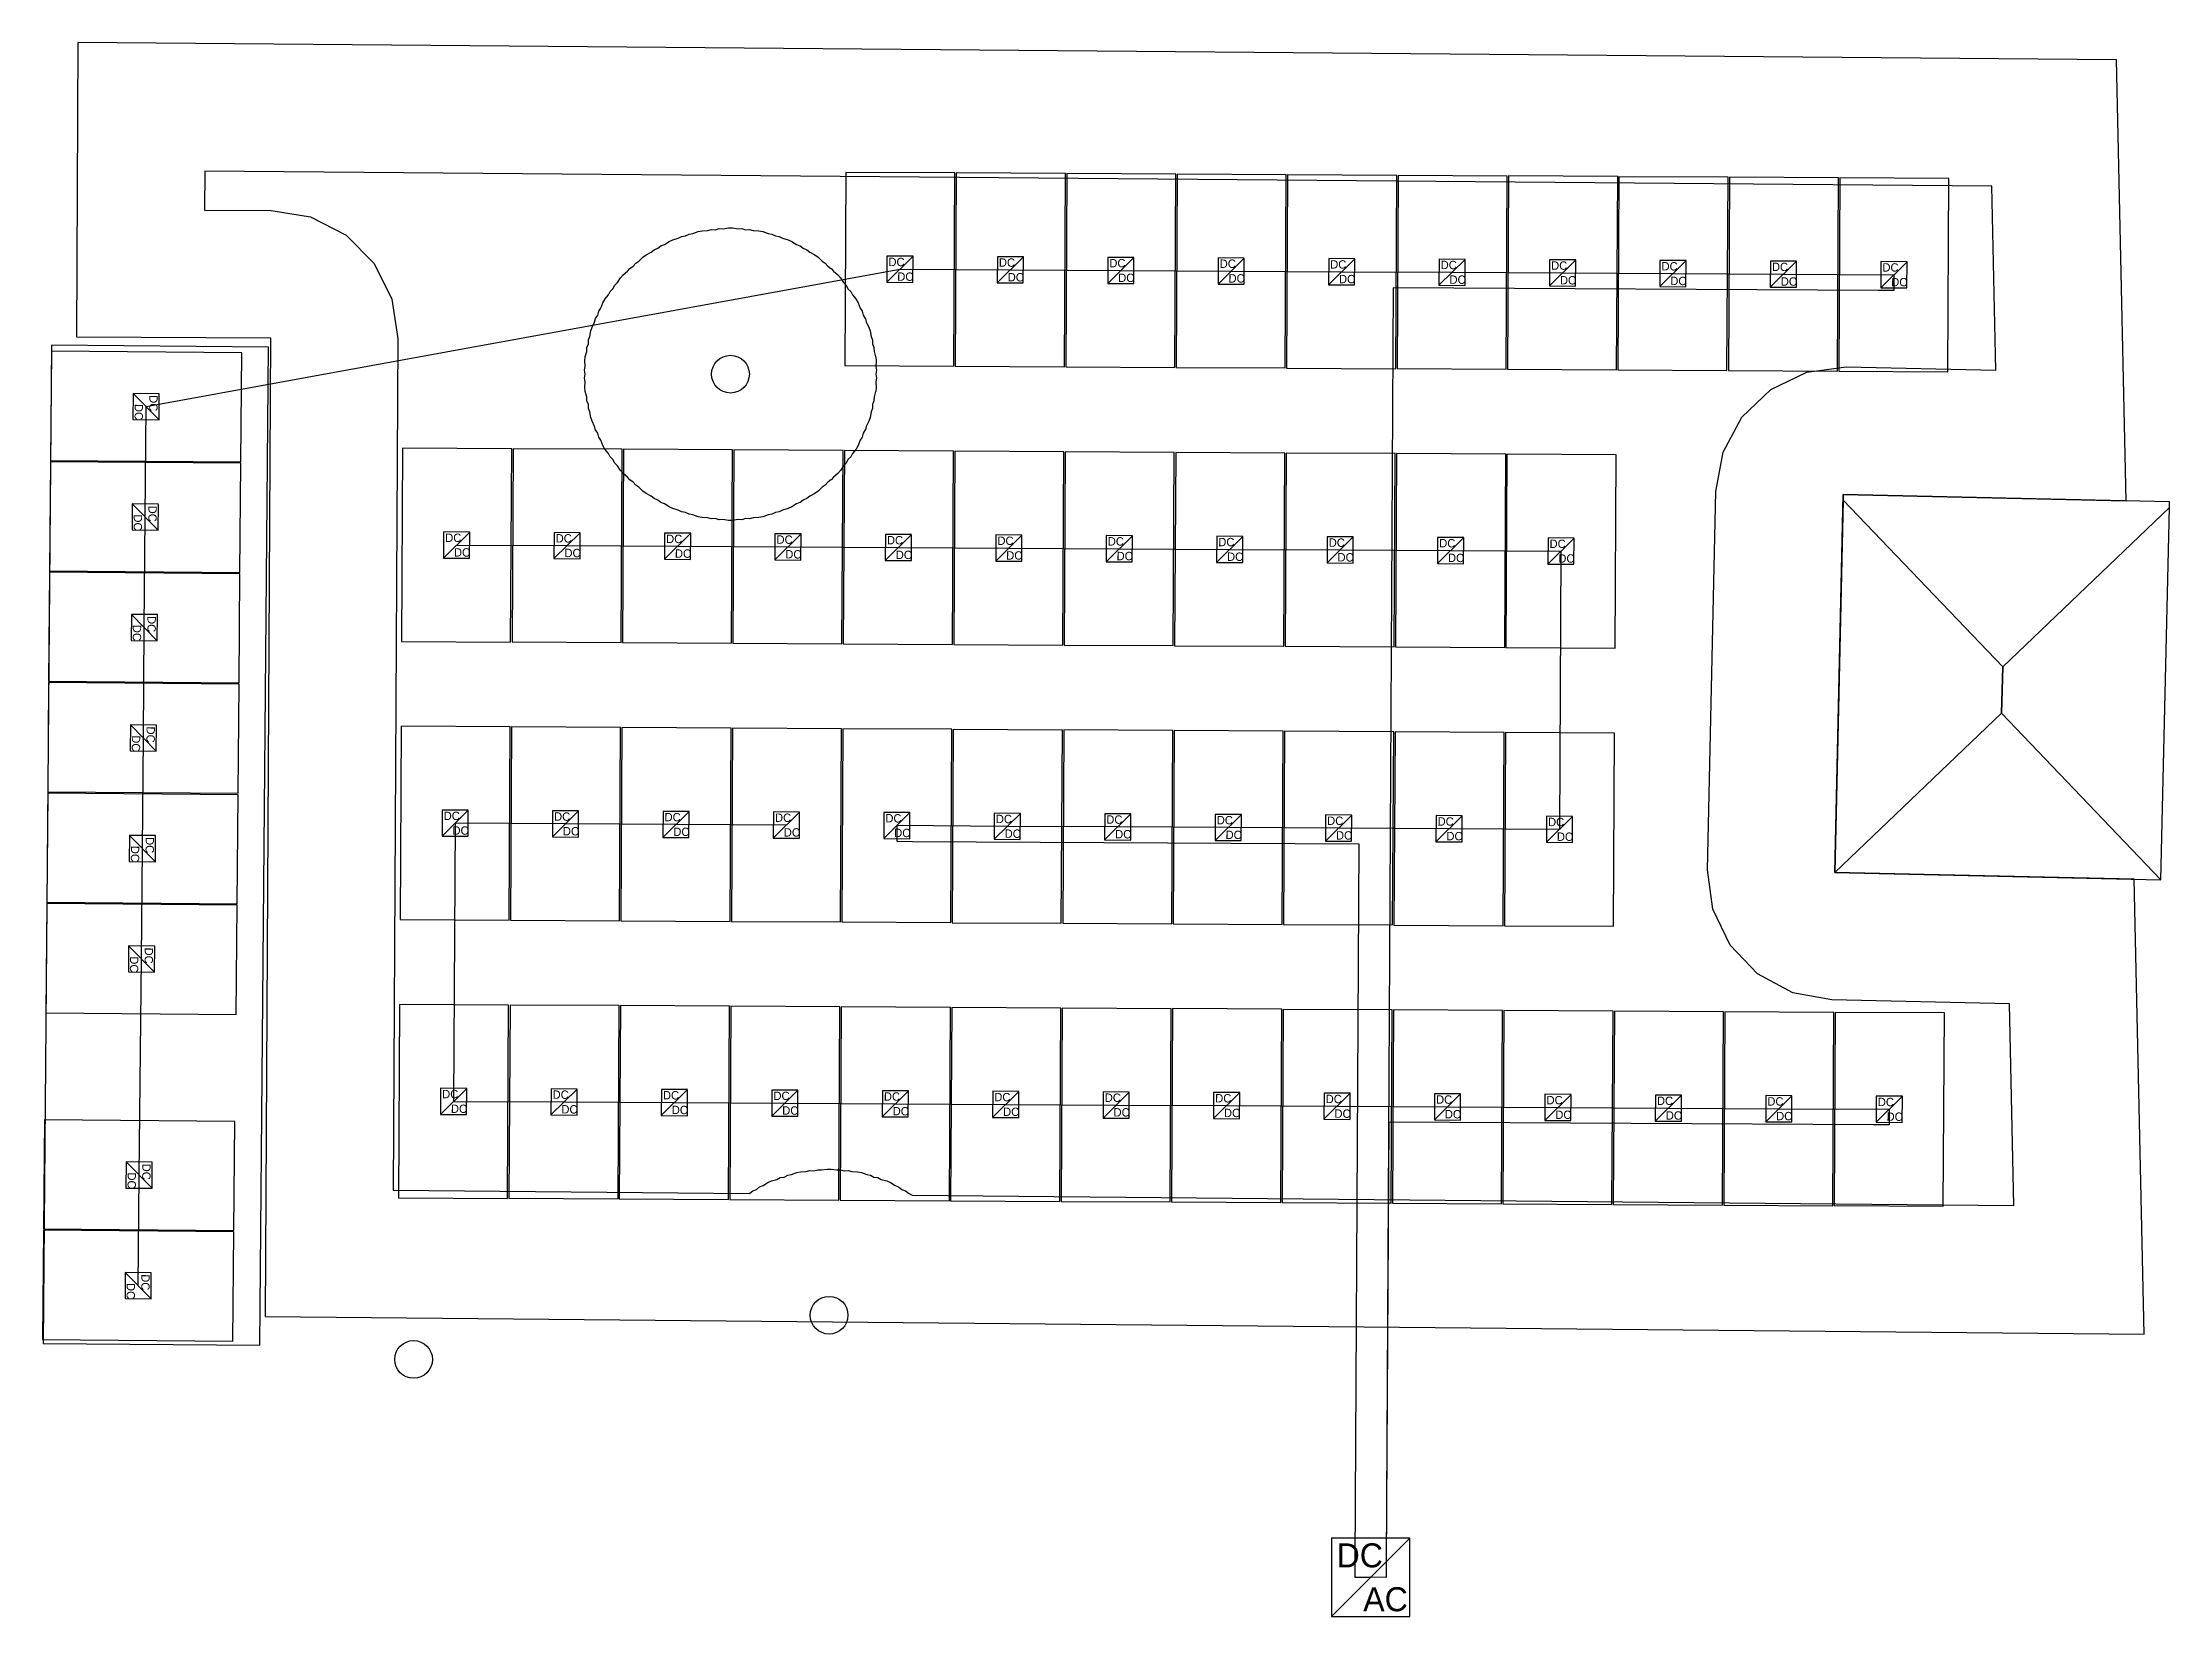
# Model space of a CAD drawing. Header units: feet. Extents: x -13.4 to 53.4, y -30.6 to 18.8.
import ezdxf

# ---------------------------------------------------------------- set-up
doc = ezdxf.new("R2010")
doc.units = ezdxf.units.FT
for name, color, linetype in [('Buildings', 7, 'CONTINUOUS'), ('Connections', 7, 'CONTINUOUS'), ('Inverters', 7, 'CONTINUOUS'), ('Modules', 7, 'CONTINUOUS'), ('Obstructions', 7, 'CONTINUOUS'), ('Setbacks', 7, 'CONTINUOUS'), ('Strings', 7, 'CONTINUOUS')]:
    doc.layers.add(name, color=color, linetype=linetype)

msp = doc.modelspace()

# ---------------------------------------------------------------- texts
at = {"layer": 'Inverters'}
for s, p in [('DC', (27.277, -29.1)), ('AC', (28.114, -30.478))]:
    msp.add_text(s, height=0.7546, dxfattribs=at).set_placement(p)
at = {"layer": 'Modules'}
for rotation, p in [(-0.317, (13.195, 11.777)), (-0.317, (13.472, 11.316)), (-0.317, (16.666, 11.758)), (-0.317, (16.943, 11.297)), (-0.317, (20.137, 11.74)), (-0.317, (20.414, 11.279)), (-0.317, (23.605, 11.722)), (-0.317, (23.882, 11.261)), (-0.317, (27.076, 11.7)), (-0.317, (27.353, 11.239)), (-0.317, (30.547, 11.682)), (-0.317, (30.824, 11.221)), (-0.317, (34.018, 11.663)), (-0.317, (34.295, 11.202)), (-0.317, (37.486, 11.641)), (-0.317, (37.763, 11.181)), (-0.317, (40.957, 11.623)), (-0.317, (41.234, 11.162)), (-0.317, (44.428, 11.605)), (-0.317, (44.705, 11.144)), (-90.48476, (-10.488, 7.448)), (-90.48476, (-10.027, 7.723)), (-90.48476, (-10.056, 4.253)), (-90.48476, (-10.517, 3.978)), (-0.317, (-0.732, 3.113)), (-0.317, (2.739, 3.095)), (-0.317, (-0.456, 2.653)), (-0.317, (3.015, 2.634)), (-0.317, (6.21, 3.077)), (-0.317, (6.486, 2.616)), (-0.317, (9.678, 3.055)), (-0.317, (9.954, 2.594)), (-0.317, (13.149, 3.037)), (-0.317, (13.425, 2.576)), (-0.317, (16.62, 3.019)), (-0.317, (16.896, 2.558)), (-0.317, (20.088, 3)), (-0.317, (20.364, 2.539)), (-0.317, (23.559, 2.978)), (-0.317, (23.835, 2.518)), (-0.317, (27.03, 2.96)), (-0.317, (27.306, 2.499)), (-0.317, (30.501, 2.942)), (-0.317, (30.777, 2.481)), (-0.317, (33.969, 2.924)), (-0.317, (34.245, 2.463)), (-90.48476, (-10.085, 0.784)), (-90.48476, (-10.546, 0.509)), (-90.48476, (-10.576, -2.961)), (-90.48476, (-10.114, -2.686)), (-0.317, (-0.779, -5.623)), (-0.317, (-0.503, -6.083)), (-0.317, (2.689, -5.645)), (-0.317, (2.965, -6.105)), (-0.317, (6.16, -5.663)), (-0.317, (6.436, -6.124)), (-0.317, (9.631, -5.681)), (-0.317, (9.907, -6.142)), (-0.317, (13.099, -5.699)), (-0.317, (13.376, -6.16)), (-0.317, (16.57, -5.721)), (-0.317, (16.847, -6.182)), (-0.317, (20.041, -5.739)), (-0.317, (20.318, -6.2)), (-0.317, (23.512, -5.758)), (-0.317, (23.789, -6.219)), (-0.317, (26.98, -5.776)), (-0.317, (27.257, -6.237)), (-0.317, (30.451, -5.798)), (-0.317, (30.728, -6.259)), (-0.317, (33.922, -5.816)), (-0.317, (34.199, -6.277)), (-90.48476, (-10.605, -6.434)), (-90.48476, (-10.143, -6.159)), (-90.48476, (-10.634, -9.904)), (-90.48476, (-10.172, -9.629)), (-0.317, (-0.828, -14.362)), (-0.317, (-0.552, -14.823)), (-0.317, (2.643, -14.381)), (-0.317, (2.919, -14.841)), (-0.317, (6.111, -14.399)), (-0.317, (6.387, -14.86)), (-0.317, (9.582, -14.417)), (-0.317, (9.858, -14.878)), (-0.317, (13.053, -14.439)), (-0.317, (13.329, -14.9)), (-0.317, (16.521, -14.457)), (-0.317, (16.797, -14.918)), (-0.317, (19.992, -14.476)), (-0.317, (20.268, -14.936)), (-0.317, (23.463, -14.494)), (-0.317, (23.739, -14.955)), (-0.317, (26.934, -14.516)), (-0.317, (30.402, -14.534)), (-0.317, (33.873, -14.552)), (-0.317, (37.344, -14.574)), (-0.317, (40.812, -14.592)), (-0.317, (44.283, -14.611)), (-0.317, (27.21, -14.977)), (-0.317, (30.678, -14.995)), (-0.317, (34.149, -15.013)), (-0.317, (37.62, -15.035)), (-0.317, (41.088, -15.053)), (-0.317, (44.559, -15.072)), (-90.48476, (-10.248, -16.418)), (-90.48476, (-10.709, -16.693)), (-90.48476, (-10.277, -19.891)), (-90.48476, (-10.738, -20.166))]:
    msp.add_text('DC', height=0.2625, rotation=rotation, dxfattribs=at).set_placement(p)

# ---------------------------------------------------------------- linework, layer by layer
at = {"layer": 'Buildings', "color": 252}
for p, q in [((-12.27, 18.799), (-12.321, 9.557)), ((51.784, 18.255), (-12.27, 18.799)), ((52.085, 4.406), (51.784, 18.255)), ((-12.321, 9.557), (-6.219, 9.523)), ((-6.219, 9.523), (-6.389, -21.219)), ((-13.098, 9.293), (-13.363, -22.068)), ((-6.288, 9.235), (-13.098, 9.293)), ((-6.553, -22.125), (-6.288, 9.235)), ((42.933, -7.274), (43.2, 4.606)), ((43.196, 4.428), (42.933, -7.274)), ((43.2, 4.606), (43.196, 4.428)), ((43.196, 4.428), (48.208, -0.814)), ((48.208, -0.814), (43.196, 4.428)), ((43.2, 4.606), (52.085, 4.406)), ((53.448, 4.376), (43.2, 4.606)), ((48.208, -0.814), (53.444, 4.192)), ((53.444, 4.192), (48.208, -0.814)), ((53.181, -7.498), (53.444, 4.192)), ((53.444, 4.192), (53.448, 4.376)), ((48.175, -2.263), (48.208, -0.814)), ((48.208, -0.814), (48.175, -2.263)), ((48.175, -2.263), (42.933, -7.274)), ((42.933, -7.274), (48.175, -2.263)), ((53.181, -7.498), (48.175, -2.263)), ((48.175, -2.263), (53.181, -7.498)), ((52.344, -7.486), (42.933, -7.274)), ((42.933, -7.274), (53.18, -7.505)), ((52.654, -21.772), (52.344, -7.486)), ((53.18, -7.505), (53.181, -7.498)), ((-6.389, -21.219), (52.654, -21.772)), ((-13.363, -22.068), (-6.553, -22.125))]:
    msp.add_line(p, q, dxfattribs=at)
at = {"layer": 'Connections', "color": 91}
for p, q in [((44.789, 11.504), (44.786, 11.012)), ((29.06, 11.099), (28.838, -28.922)), ((44.294, 11.015), (29.06, 11.099)), ((44.786, 11.012), (44.294, 11.015)), ((13.46, -5.8), (13.457, -6.292)), ((13.457, -6.292), (13.949, -6.295)), ((13.949, -6.295), (27.979, -6.372)), ((27.979, -6.372), (27.854, -28.916)), ((28.915, -15.116), (28.838, -28.922)), ((44.149, -15.201), (28.915, -15.116)), ((44.641, -15.203), (44.149, -15.201)), ((44.643, -14.711), (44.641, -15.203)), ((27.854, -28.916), (27.852, -29.409)), ((28.838, -28.922), (28.836, -29.414)), ((28.838, -28.922), (28.836, -29.414)), ((27.852, -29.409), (28.344, -29.411)), ((28.836, -29.414), (28.344, -29.411)), ((28.836, -29.414), (28.344, -29.411))]:
    msp.add_line(p, q, dxfattribs=at)
at = {"layer": 'Inverters'}
for p, q in [((29.574, -28.181), (27.113, -28.181)), ((27.113, -28.181), (27.113, -30.642)), ((27.113, -30.642), (29.574, -28.181)), ((29.574, -30.642), (29.574, -28.181)), ((27.113, -30.642), (29.574, -30.642))]:
    msp.add_line(p, q, dxfattribs=at)
at = {"layer": 'Modules', "color": 254}
for p, q in [((11.858, 14.721), (11.825, 8.65)), ((15.287, 14.702), (11.858, 14.721)), ((15.253, 8.631), (15.287, 14.702)), ((15.329, 14.703), (15.296, 8.632)), ((18.758, 14.684), (15.329, 14.703)), ((18.724, 8.613), (18.758, 14.684)), ((18.8, 14.685), (18.767, 8.614)), ((22.229, 14.666), (18.8, 14.685)), ((22.195, 8.595), (22.229, 14.666)), ((22.268, 14.666), (22.235, 8.595)), ((25.697, 14.647), (22.268, 14.666)), ((25.663, 8.576), (25.697, 14.647)), ((25.739, 14.644), (25.706, 8.573)), ((29.168, 14.625), (25.739, 14.644)), ((29.134, 8.554), (29.168, 14.625)), ((29.21, 14.626), (29.177, 8.555)), ((32.639, 14.607), (29.21, 14.626)), ((32.605, 8.536), (32.639, 14.607)), ((32.681, 14.608), (32.648, 8.537)), ((36.11, 14.589), (32.681, 14.608)), ((36.076, 8.518), (36.11, 14.589)), ((36.149, 14.586), (36.116, 8.515)), ((39.578, 14.567), (36.149, 14.586)), ((39.544, 8.496), (39.578, 14.567)), ((39.62, 14.568), (39.587, 8.497)), ((43.049, 14.549), (39.62, 14.568)), ((43.015, 8.478), (43.049, 14.549)), ((43.091, 14.549), (43.058, 8.478)), ((46.52, 14.53), (43.091, 14.549)), ((46.486, 8.46), (46.52, 14.53)), ((13.148, 12.088), (13.143, 11.268)), ((13.143, 11.268), (13.968, 12.084)), ((13.968, 12.084), (13.148, 12.088)), ((13.963, 11.264), (13.968, 12.084)), ((16.619, 12.07), (16.614, 11.25)), ((16.614, 11.25), (17.439, 12.066)), ((17.439, 12.066), (16.619, 12.07)), ((17.434, 11.246), (17.439, 12.066)), ((20.09, 12.052), (20.085, 11.232)), ((20.085, 11.232), (20.91, 12.047)), ((20.91, 12.047), (20.09, 12.052)), ((20.905, 11.227), (20.91, 12.047)), ((23.558, 12.034), (23.553, 11.214)), ((24.378, 12.029), (23.558, 12.034)), ((23.553, 11.214), (24.378, 12.029)), ((24.373, 11.209), (24.378, 12.029)), ((27.029, 12.012), (27.024, 11.192)), ((27.024, 11.192), (27.849, 12.007)), ((27.849, 12.007), (27.029, 12.012)), ((27.844, 11.187), (27.849, 12.007)), ((30.5, 11.994), (30.495, 11.173)), ((30.495, 11.173), (31.32, 11.989)), ((31.32, 11.989), (30.5, 11.994)), ((31.315, 11.169), (31.32, 11.989)), ((33.971, 11.975), (33.966, 11.155)), ((33.966, 11.155), (34.791, 11.971)), ((34.791, 11.971), (33.971, 11.975)), ((34.786, 11.151), (34.791, 11.971)), ((37.439, 11.953), (37.434, 11.133)), ((37.434, 11.133), (38.259, 11.949)), ((38.259, 11.949), (37.439, 11.953)), ((38.255, 11.129), (38.259, 11.949)), ((40.91, 11.935), (40.905, 11.115)), ((40.905, 11.115), (41.73, 11.931)), ((41.73, 11.931), (40.91, 11.935)), ((41.726, 11.11), (41.73, 11.931)), ((44.381, 11.917), (44.376, 11.097)), ((44.376, 11.097), (45.201, 11.912)), ((45.201, 11.912), (44.381, 11.917)), ((45.197, 11.092), (45.201, 11.912)), ((13.143, 11.268), (13.963, 11.264)), ((16.614, 11.25), (17.434, 11.246)), ((20.085, 11.232), (20.905, 11.227)), ((23.553, 11.214), (24.373, 11.209)), ((27.024, 11.192), (27.844, 11.187)), ((30.495, 11.173), (31.315, 11.169)), ((33.966, 11.155), (34.786, 11.151)), ((37.434, 11.133), (38.255, 11.129)), ((40.905, 11.115), (41.726, 11.11)), ((44.376, 11.097), (45.197, 11.092)), ((-13.104, 9.102), (-13.133, 5.674)), ((-7.123, 9.052), (-13.104, 9.102)), ((-7.152, 5.623), (-7.123, 9.052)), ((11.825, 8.65), (15.253, 8.631)), ((15.296, 8.632), (18.724, 8.613)), ((18.767, 8.614), (22.195, 8.595)), ((22.235, 8.595), (25.663, 8.576)), ((25.706, 8.573), (29.134, 8.554)), ((29.177, 8.555), (32.605, 8.536)), ((32.648, 8.537), (36.076, 8.518)), ((36.116, 8.515), (39.544, 8.496)), ((39.587, 8.497), (43.015, 8.478)), ((43.058, 8.478), (46.486, 8.46)), ((-10.535, 7.776), (-10.542, 6.956)), ((-9.715, 7.769), (-10.535, 7.776)), ((-10.535, 7.776), (-9.722, 6.949)), ((-9.722, 6.949), (-9.715, 7.769)), ((-10.542, 6.956), (-9.722, 6.949)), ((-2.07, 6.058), (-2.103, -0.013)), ((1.359, 6.039), (-2.07, 6.058)), ((1.325, -0.032), (1.359, 6.039)), ((1.401, 6.04), (1.368, -0.031)), ((4.83, 6.021), (1.401, 6.04)), ((4.796, -0.05), (4.83, 6.021)), ((4.872, 6.022), (4.839, -0.049)), ((8.301, 6.003), (4.872, 6.022)), ((-13.133, 5.633), (-13.162, 2.204)), ((-13.133, 5.674), (-7.152, 5.623)), ((-7.152, 5.582), (-13.133, 5.633)), ((-7.181, 2.154), (-7.152, 5.582)), ((8.267, -0.068), (8.301, 6.003)), ((8.341, 6), (8.307, -0.071)), ((11.769, 5.981), (8.341, 6)), ((11.735, -0.09), (11.769, 5.981)), ((11.812, 5.981), (11.778, -0.09)), ((15.24, 5.962), (11.812, 5.981)), ((15.206, -0.109), (15.24, 5.962)), ((15.283, 5.963), (15.249, -0.108)), ((18.711, 5.944), (15.283, 5.963)), ((18.677, -0.127), (18.711, 5.944)), ((18.751, 5.945), (18.717, -0.126)), ((22.179, 5.926), (18.751, 5.945)), ((22.146, -0.145), (22.179, 5.926)), ((22.222, 5.923), (22.188, -0.148)), ((25.65, 5.904), (22.222, 5.923)), ((25.617, -0.167), (25.65, 5.904)), ((25.693, 5.905), (25.659, -0.166)), ((29.121, 5.886), (25.693, 5.905)), ((29.088, -0.185), (29.121, 5.886)), ((29.164, 5.886), (29.13, -0.185)), ((32.592, 5.867), (29.164, 5.886)), ((32.559, -0.204), (32.592, 5.867)), ((32.632, 5.868), (32.598, -0.203)), ((36.06, 5.849), (32.632, 5.868)), ((36.027, -0.222), (36.06, 5.849)), ((-10.564, 4.307), (-10.571, 3.487)), ((-9.744, 4.3), (-10.564, 4.307)), ((-10.564, 4.307), (-9.751, 3.48)), ((-9.751, 3.48), (-9.744, 4.3)), ((-10.571, 3.487), (-9.751, 3.48)), ((-0.78, 3.425), (-0.784, 2.605)), ((-0.784, 2.605), (0.04, 3.421)), ((0.04, 3.421), (-0.78, 3.425)), ((0.036, 2.601), (0.04, 3.421)), ((2.691, 3.407), (2.687, 2.587)), ((2.687, 2.587), (3.511, 3.403)), ((3.511, 3.403), (2.691, 3.407)), ((3.507, 2.582), (3.511, 3.403)), ((6.162, 3.389), (6.158, 2.569)), ((6.158, 2.569), (6.982, 3.384)), ((6.982, 3.384), (6.162, 3.389)), ((6.978, 2.564), (6.982, 3.384)), ((9.63, 3.367), (9.626, 2.547)), ((9.626, 2.547), (10.45, 3.362)), ((10.45, 3.362), (9.63, 3.367)), ((10.446, 2.542), (10.45, 3.362)), ((13.101, 3.349), (13.097, 2.529)), ((13.097, 2.529), (13.921, 3.344)), ((13.921, 3.344), (13.101, 3.349)), ((13.917, 2.524), (13.921, 3.344)), ((16.572, 3.33), (16.568, 2.51)), ((16.568, 2.51), (17.392, 3.326)), ((17.392, 3.326), (16.572, 3.33)), ((17.388, 2.506), (17.392, 3.326)), ((20.04, 3.312), (20.036, 2.492)), ((20.036, 2.492), (20.86, 3.308)), ((20.86, 3.308), (20.04, 3.312)), ((20.856, 2.487), (20.86, 3.308)), ((23.511, 3.29), (23.507, 2.47)), ((23.507, 2.47), (24.331, 3.286)), ((24.331, 3.286), (23.511, 3.29)), ((24.327, 2.466), (24.331, 3.286)), ((26.982, 3.272), (26.978, 2.452)), ((26.978, 2.452), (27.802, 3.268)), ((27.802, 3.268), (26.982, 3.272)), ((27.798, 2.447), (27.802, 3.268)), ((30.453, 3.254), (30.449, 2.434)), ((30.449, 2.434), (31.273, 3.249)), ((31.273, 3.249), (30.453, 3.254)), ((31.269, 2.429), (31.273, 3.249)), ((33.921, 3.236), (33.917, 2.415)), ((33.917, 2.415), (34.742, 3.231)), ((34.742, 3.231), (33.921, 3.236)), ((34.737, 2.411), (34.742, 3.231)), ((-13.162, 2.163), (-13.191, -1.265)), ((-13.162, 2.204), (-7.181, 2.154)), ((-7.181, 2.113), (-13.162, 2.163)), ((-7.21, -1.316), (-7.181, 2.113)), ((-0.784, 2.605), (0.036, 2.601)), ((2.687, 2.587), (3.507, 2.582)), ((6.158, 2.569), (6.978, 2.564)), ((9.626, 2.547), (10.446, 2.542)), ((13.097, 2.529), (13.917, 2.524)), ((16.568, 2.51), (17.388, 2.506)), ((20.036, 2.492), (20.856, 2.487)), ((23.507, 2.47), (24.327, 2.466)), ((26.978, 2.452), (27.798, 2.447)), ((30.449, 2.434), (31.269, 2.429)), ((33.917, 2.415), (34.737, 2.411)), ((-10.593, 0.837), (-10.6, 0.017)), ((-9.773, 0.83), (-10.593, 0.837)), ((-10.593, 0.837), (-9.78, 0.01)), ((-9.78, 0.01), (-9.773, 0.83)), ((-10.6, 0.017), (-9.78, 0.01)), ((-2.103, -0.013), (1.325, -0.032)), ((1.368, -0.031), (4.796, -0.05)), ((4.839, -0.049), (8.267, -0.068)), ((8.307, -0.071), (11.735, -0.09)), ((11.778, -0.09), (15.206, -0.109)), ((15.249, -0.108), (18.677, -0.127)), ((18.717, -0.126), (22.146, -0.145)), ((22.188, -0.148), (25.617, -0.167)), ((25.659, -0.166), (29.088, -0.185)), ((29.13, -0.185), (32.559, -0.204)), ((32.598, -0.203), (36.027, -0.222)), ((-13.192, -1.306), (-13.221, -4.735)), ((-7.21, -1.357), (-13.192, -1.306)), ((-13.191, -1.265), (-7.21, -1.316)), ((-7.239, -4.785), (-7.21, -1.357)), ((-10.622, -2.632), (-10.629, -3.453)), ((-9.802, -2.639), (-10.622, -2.632)), ((-10.622, -2.632), (-9.809, -3.46)), ((-9.809, -3.46), (-9.802, -2.639)), ((-2.116, -2.678), (-2.15, -8.749)), ((1.312, -2.697), (-2.116, -2.678)), ((1.279, -8.768), (1.312, -2.697)), ((1.352, -2.7), (1.318, -8.771)), ((4.78, -2.719), (1.352, -2.7)), ((4.747, -8.79), (4.78, -2.719)), ((4.823, -2.718), (4.789, -8.789)), ((8.251, -2.737), (4.823, -2.718)), ((8.218, -8.808), (8.251, -2.737)), ((8.294, -2.736), (8.26, -8.807)), ((11.723, -2.755), (8.294, -2.736)), ((11.689, -8.826), (11.723, -2.755)), ((11.762, -2.755), (11.729, -8.826)), ((15.191, -2.774), (11.762, -2.755)), ((15.157, -8.845), (15.191, -2.774)), ((15.233, -2.777), (15.2, -8.848)), ((18.662, -2.796), (15.233, -2.777)), ((18.628, -8.867), (18.662, -2.796)), ((18.704, -2.795), (18.671, -8.866)), ((22.133, -2.814), (18.704, -2.795)), ((22.099, -8.885), (22.133, -2.814)), ((22.175, -2.813), (22.142, -8.884)), ((25.604, -2.832), (22.175, -2.813)), ((25.57, -8.903), (25.604, -2.832)), ((25.643, -2.831), (25.61, -8.902)), ((29.072, -2.85), (25.643, -2.831)), ((29.038, -8.921), (29.072, -2.85)), ((29.114, -2.853), (29.081, -8.924)), ((32.543, -2.872), (29.114, -2.853)), ((32.509, -8.943), (32.543, -2.872)), ((32.585, -2.872), (32.552, -8.943)), ((36.014, -2.891), (32.585, -2.872)), ((35.98, -8.962), (36.014, -2.891)), ((-10.629, -3.453), (-9.809, -3.46)), ((-13.221, -4.78), (-13.25, -8.208)), ((-13.221, -4.735), (-7.239, -4.785)), ((-7.239, -4.83), (-13.221, -4.78)), ((-7.268, -8.259), (-7.239, -4.83)), ((-0.826, -5.311), (-0.831, -6.131)), ((-0.831, -6.131), (-0.006, -5.315)), ((-0.006, -5.315), (-0.826, -5.311)), ((-0.011, -6.135), (-0.006, -5.315)), ((2.642, -5.333), (2.637, -6.153)), ((2.637, -6.153), (3.462, -5.337)), ((3.462, -5.337), (2.642, -5.333)), ((3.457, -6.157), (3.462, -5.337)), ((6.113, -5.351), (6.108, -6.171)), ((6.108, -6.171), (6.933, -5.355)), ((6.933, -5.355), (6.113, -5.351)), ((6.928, -6.176), (6.933, -5.355)), ((9.584, -5.369), (9.579, -6.189)), ((9.579, -6.189), (10.404, -5.374)), ((10.404, -5.374), (9.584, -5.369)), ((10.399, -6.194), (10.404, -5.374)), ((13.052, -5.387), (13.047, -6.208)), ((13.047, -6.208), (13.872, -5.392)), ((13.872, -5.392), (13.052, -5.387)), ((13.867, -6.212), (13.872, -5.392)), ((16.523, -5.409), (16.518, -6.229)), ((16.518, -6.229), (17.343, -5.414)), ((17.343, -5.414), (16.523, -5.409)), ((17.338, -6.234), (17.343, -5.414)), ((19.994, -5.428), (19.989, -6.248)), ((19.989, -6.248), (20.814, -5.432)), ((20.814, -5.432), (19.994, -5.428)), ((20.809, -6.252), (20.814, -5.432)), ((23.465, -5.446), (23.46, -6.266)), ((23.46, -6.266), (24.285, -5.45)), ((24.285, -5.45), (23.465, -5.446)), ((24.28, -6.271), (24.285, -5.45)), ((26.933, -5.464), (26.928, -6.284)), ((26.928, -6.284), (27.753, -5.469)), ((27.753, -5.469), (26.933, -5.464)), ((27.749, -6.289), (27.753, -5.469)), ((30.404, -5.486), (30.399, -6.306)), ((30.399, -6.306), (31.224, -5.49)), ((31.224, -5.49), (30.404, -5.486)), ((31.22, -6.311), (31.224, -5.49)), ((33.875, -5.504), (33.87, -6.324)), ((33.87, -6.324), (34.695, -5.509)), ((34.695, -5.509), (33.875, -5.504)), ((34.691, -6.329), (34.695, -5.509)), ((-10.651, -6.106), (-10.658, -6.926)), ((-9.831, -6.113), (-10.651, -6.106)), ((-10.651, -6.106), (-9.838, -6.933)), ((-9.838, -6.933), (-9.831, -6.113)), ((-0.831, -6.131), (-0.011, -6.135)), ((2.637, -6.153), (3.457, -6.157)), ((6.108, -6.171), (6.928, -6.176)), ((9.579, -6.189), (10.399, -6.194)), ((13.047, -6.208), (13.867, -6.212)), ((16.518, -6.229), (17.338, -6.234)), ((19.989, -6.248), (20.809, -6.252)), ((23.46, -6.266), (24.28, -6.271)), ((26.928, -6.284), (27.749, -6.289)), ((30.399, -6.306), (31.22, -6.311)), ((33.87, -6.324), (34.691, -6.329)), ((-10.658, -6.926), (-9.838, -6.933)), ((-13.25, -8.249), (-13.279, -11.678)), ((-13.25, -8.208), (-7.268, -8.259)), ((-7.268, -8.3), (-13.25, -8.249)), ((-7.297, -11.728), (-7.268, -8.3)), ((-2.15, -8.749), (1.279, -8.768)), ((1.318, -8.771), (4.747, -8.79)), ((4.789, -8.789), (8.218, -8.808)), ((8.26, -8.807), (11.689, -8.826)), ((11.729, -8.826), (15.157, -8.845)), ((15.2, -8.848), (18.628, -8.867)), ((18.671, -8.866), (22.099, -8.885)), ((22.142, -8.884), (25.57, -8.903)), ((25.61, -8.902), (29.038, -8.921)), ((29.081, -8.924), (32.509, -8.943)), ((32.552, -8.943), (35.98, -8.962)), ((-10.68, -9.575), (-10.687, -10.395)), ((-9.86, -9.582), (-10.68, -9.575)), ((-10.68, -9.575), (-9.867, -10.402)), ((-9.867, -10.402), (-9.86, -9.582)), ((-10.687, -10.395), (-9.867, -10.402)), ((-13.279, -11.678), (-7.297, -11.728)), ((-2.165, -11.418), (-2.199, -17.489)), ((1.263, -11.437), (-2.165, -11.418)), ((1.229, -17.508), (1.263, -11.437)), ((1.306, -11.436), (1.272, -17.507)), ((4.734, -11.455), (1.306, -11.436)), ((4.7, -17.526), (4.734, -11.455)), ((4.774, -11.454), (4.74, -17.525)), ((8.202, -11.473), (4.774, -11.454)), ((8.168, -17.544), (8.202, -11.473)), ((8.245, -11.473), (8.211, -17.544)), ((11.673, -11.492), (8.245, -11.473)), ((11.639, -17.563), (11.673, -11.492)), ((11.716, -11.495), (11.682, -17.565)), ((15.144, -11.513), (11.716, -11.495)), ((15.11, -17.584), (15.144, -11.513)), ((15.184, -11.513), (15.15, -17.584)), ((18.612, -11.532), (15.184, -11.513)), ((18.579, -17.603), (18.612, -11.532)), ((18.655, -11.531), (18.621, -17.602)), ((22.083, -11.55), (18.655, -11.531)), ((22.05, -17.621), (22.083, -11.55)), ((22.126, -11.549), (22.092, -17.62)), ((25.554, -11.568), (22.126, -11.549)), ((25.521, -17.639), (25.554, -11.568)), ((25.597, -11.571), (25.563, -17.642)), ((29.025, -11.59), (25.597, -11.571)), ((28.992, -17.661), (29.025, -11.59)), ((29.065, -11.589), (29.031, -17.66)), ((32.493, -11.608), (29.065, -11.589)), ((32.46, -17.679), (32.493, -11.608)), ((32.536, -11.608), (32.502, -17.679)), ((35.964, -11.627), (32.536, -11.608)), ((35.931, -17.698), (35.964, -11.627)), ((36.007, -11.63), (35.973, -17.701)), ((39.435, -11.649), (36.007, -11.63)), ((39.402, -17.72), (39.435, -11.649)), ((39.475, -11.648), (39.441, -17.719)), ((42.903, -11.667), (39.475, -11.648)), ((42.87, -17.738), (42.903, -11.667)), ((42.946, -11.666), (42.912, -17.737)), ((46.374, -11.685), (42.946, -11.666)), ((46.341, -17.756), (46.374, -11.685)), ((-0.876, -14.05), (-0.88, -14.871)), ((-0.88, -14.871), (-0.056, -14.055)), ((-0.056, -14.055), (-0.876, -14.05)), ((-0.06, -14.875), (-0.056, -14.055)), ((2.595, -14.069), (2.591, -14.889)), ((2.591, -14.889), (3.415, -14.073)), ((3.415, -14.073), (2.595, -14.069)), ((3.411, -14.893), (3.415, -14.073)), ((6.063, -14.087), (6.059, -14.907)), ((6.059, -14.907), (6.883, -14.091)), ((6.883, -14.091), (6.063, -14.087)), ((6.879, -14.912), (6.883, -14.091)), ((9.534, -14.105), (9.53, -14.925)), ((9.53, -14.925), (10.354, -14.11)), ((10.354, -14.11), (9.534, -14.105)), ((10.35, -14.93), (10.354, -14.11)), ((13.005, -14.127), (13.001, -14.947)), ((13.001, -14.947), (13.825, -14.132)), ((13.825, -14.132), (13.005, -14.127)), ((13.821, -14.952), (13.825, -14.132)), ((16.473, -14.145), (16.469, -14.966)), ((16.469, -14.966), (17.294, -14.15)), ((17.294, -14.15), (16.473, -14.145)), ((17.289, -14.97), (17.294, -14.15)), ((19.944, -14.164), (19.94, -14.984)), ((19.94, -14.984), (20.765, -14.168)), ((20.765, -14.168), (19.944, -14.164)), ((20.76, -14.988), (20.765, -14.168)), ((23.415, -14.182), (23.411, -15.002)), ((23.411, -15.002), (24.236, -14.186)), ((24.236, -14.186), (23.415, -14.182)), ((24.231, -15.007), (24.236, -14.186)), ((26.886, -14.204), (26.882, -15.024)), ((26.882, -15.024), (27.707, -14.208)), ((27.707, -14.208), (26.886, -14.204)), ((27.702, -15.029), (27.707, -14.208)), ((30.354, -14.222), (30.35, -15.042)), ((30.35, -15.042), (31.175, -14.227)), ((31.175, -14.227), (30.354, -14.222)), ((31.17, -15.047), (31.175, -14.227)), ((33.825, -14.24), (33.821, -15.061)), ((33.821, -15.061), (34.646, -14.245)), ((34.646, -14.245), (33.825, -14.24)), ((34.641, -15.065), (34.646, -14.245)), ((37.296, -14.262), (37.292, -15.082)), ((37.292, -15.082), (38.117, -14.267)), ((38.117, -14.267), (37.296, -14.262)), ((38.112, -15.087), (38.117, -14.267)), ((40.765, -14.28), (40.76, -15.101)), ((40.76, -15.101), (41.585, -14.285)), ((41.585, -14.285), (40.765, -14.28)), ((41.58, -15.105), (41.585, -14.285)), ((44.236, -14.299), (44.231, -15.119)), ((44.231, -15.119), (45.056, -14.303)), ((45.056, -14.303), (44.236, -14.299)), ((45.051, -15.123), (45.056, -14.303)), ((-13.325, -15.039), (-13.354, -18.467)), ((-7.344, -15.089), (-13.325, -15.039)), ((-7.373, -18.518), (-7.344, -15.089)), ((-0.88, -14.871), (-0.06, -14.875)), ((2.591, -14.889), (3.411, -14.893)), ((6.059, -14.907), (6.879, -14.912)), ((9.53, -14.925), (10.35, -14.93)), ((13.001, -14.947), (13.821, -14.952)), ((16.469, -14.966), (17.289, -14.97)), ((19.94, -14.984), (20.76, -14.988)), ((23.411, -15.002), (24.231, -15.007)), ((26.882, -15.024), (27.702, -15.029)), ((30.35, -15.042), (31.17, -15.047)), ((33.821, -15.061), (34.641, -15.065)), ((37.292, -15.082), (38.112, -15.087)), ((40.76, -15.101), (41.58, -15.105)), ((44.231, -15.119), (45.051, -15.123)), ((-10.756, -16.365), (-10.763, -17.185)), ((-9.935, -16.372), (-10.756, -16.365)), ((-10.756, -16.365), (-9.942, -17.192)), ((-9.942, -17.192), (-9.935, -16.372)), ((-10.763, -17.185), (-9.942, -17.192)), ((-2.199, -17.489), (1.229, -17.508)), ((1.272, -17.507), (4.7, -17.526)), ((4.74, -17.525), (8.168, -17.544)), ((8.211, -17.544), (11.639, -17.563)), ((11.682, -17.565), (15.11, -17.584)), ((15.15, -17.584), (18.579, -17.603)), ((18.621, -17.602), (22.05, -17.621)), ((22.092, -17.62), (25.521, -17.639)), ((25.563, -17.642), (28.992, -17.661)), ((29.031, -17.66), (32.46, -17.679)), ((32.502, -17.679), (35.931, -17.698)), ((35.973, -17.701), (39.402, -17.72)), ((39.441, -17.719), (42.87, -17.738)), ((42.912, -17.737), (46.341, -17.756)), ((-13.354, -18.512), (-13.383, -21.94)), ((-13.354, -18.467), (-7.373, -18.518)), ((-7.373, -18.563), (-13.354, -18.512)), ((-7.402, -21.991), (-7.373, -18.563)), ((-10.785, -19.838), (-10.792, -20.658)), ((-9.965, -19.845), (-10.785, -19.838)), ((-10.785, -19.838), (-9.972, -20.665)), ((-9.972, -20.665), (-9.965, -19.845)), ((-10.792, -20.658), (-9.972, -20.665)), ((-13.383, -21.94), (-7.402, -21.991))]:
    msp.add_line(p, q, dxfattribs=at)
at = {"layer": 'Obstructions', "color": 252}
for centre in [(8.233, 8.382), (11.332, -21.179), (-1.724, -22.567)]:
    msp.add_circle(centre, 0.593, dxfattribs=at)
at = {"layer": 'Setbacks', "color": 2}
for p, q in [((-8.289, 14.762), (-8.296, 13.538)), ((47.866, 14.285), (-8.289, 14.762)), ((47.991, 8.503), (47.866, 14.285)), ((-8.296, 13.538), (-6.197, 13.526)), ((-6.197, 13.526), (-6.196, 13.526)), ((-6.196, 13.526), (-4.961, 13.323)), ((-4.961, 13.323), (-4.961, 13.323)), ((-4.961, 13.323), (-4.96, 13.323)), ((-4.96, 13.323), (-3.848, 12.749)), ((-3.848, 12.749), (-3.848, 12.749)), ((-3.848, 12.749), (-3.847, 12.748)), ((-3.847, 12.748), (-2.967, 11.858)), ((6.594, 12.65), (6.698, 12.703)), ((6.698, 12.703), (6.699, 12.703)), ((6.699, 12.703), (6.822, 12.723)), ((6.699, 12.703), (6.699, 12.703)), ((6.822, 12.723), (6.933, 12.779)), ((6.933, 12.779), (6.934, 12.779)), ((6.934, 12.779), (7.049, 12.798)), ((6.934, 12.779), (6.934, 12.779)), ((7.049, 12.798), (7.217, 12.862)), ((7.217, 12.862), (7.338, 12.888)), ((7.217, 12.862), (7.217, 12.862)), ((7.338, 12.888), (7.339, 12.888)), ((7.339, 12.888), (7.518, 12.897)), ((7.518, 12.897), (7.63, 12.927)), ((7.63, 12.927), (7.631, 12.928)), ((7.631, 12.928), (7.631, 12.928)), ((7.631, 12.928), (7.756, 12.921)), ((7.756, 12.921), (7.876, 12.953)), ((7.876, 12.953), (7.876, 12.953)), ((7.876, 12.953), (7.877, 12.953)), ((7.877, 12.953), (7.993, 12.947)), ((7.993, 12.947), (8.17, 12.975)), ((8.17, 12.975), (8.171, 12.975)), ((8.171, 12.975), (8.295, 12.975)), ((8.295, 12.975), (8.295, 12.975)), ((8.295, 12.975), (8.472, 12.947)), ((8.472, 12.947), (8.589, 12.953)), ((8.589, 12.953), (8.589, 12.953)), ((8.589, 12.953), (8.59, 12.953)), ((8.59, 12.953), (8.71, 12.921)), ((8.71, 12.921), (8.834, 12.928)), ((8.834, 12.928), (8.835, 12.928)), ((8.835, 12.928), (8.835, 12.927)), ((8.835, 12.927), (8.948, 12.897)), ((8.948, 12.897), (9.127, 12.888)), ((9.127, 12.888), (9.127, 12.888)), ((9.127, 12.888), (9.248, 12.862)), ((9.248, 12.862), (9.249, 12.862)), ((9.249, 12.862), (9.416, 12.798)), ((9.416, 12.798), (9.531, 12.779)), ((9.531, 12.779), (9.532, 12.779)), ((9.532, 12.779), (9.532, 12.779)), ((9.532, 12.779), (9.643, 12.723)), ((9.643, 12.723), (9.766, 12.703)), ((9.766, 12.703), (9.767, 12.703)), ((9.767, 12.703), (9.767, 12.703)), ((9.767, 12.703), (9.871, 12.65)), ((5.356, 11.935), (5.482, 12.061)), ((5.482, 12.061), (5.483, 12.062)), ((5.483, 12.062), (5.583, 12.134)), ((5.583, 12.135), (5.743, 12.216)), ((5.583, 12.134), (5.583, 12.135)), ((5.743, 12.216), (5.834, 12.29)), ((5.834, 12.29), (5.951, 12.335)), ((5.834, 12.29), (5.834, 12.29)), ((5.834, 12.29), (5.834, 12.29)), ((5.951, 12.335), (6.047, 12.413)), ((6.047, 12.413), (6.048, 12.413)), ((6.048, 12.413), (6.157, 12.455)), ((6.048, 12.413), (6.048, 12.413)), ((6.157, 12.455), (6.307, 12.553)), ((6.307, 12.553), (6.308, 12.553)), ((6.308, 12.553), (6.421, 12.603)), ((6.421, 12.603), (6.422, 12.604)), ((6.422, 12.604), (6.594, 12.65)), ((9.871, 12.65), (10.044, 12.604)), ((10.044, 12.604), (10.044, 12.603)), ((10.044, 12.603), (10.158, 12.553)), ((10.158, 12.553), (10.158, 12.553)), ((10.158, 12.553), (10.308, 12.455)), ((10.308, 12.455), (10.417, 12.413)), ((10.417, 12.413), (10.418, 12.413)), ((10.418, 12.413), (10.418, 12.413)), ((10.418, 12.413), (10.515, 12.335)), ((10.515, 12.335), (10.631, 12.29)), ((10.631, 12.29), (10.631, 12.29)), ((10.631, 12.29), (10.632, 12.29)), ((10.632, 12.29), (10.723, 12.216)), ((10.723, 12.216), (10.882, 12.135)), ((10.882, 12.135), (10.883, 12.134)), ((10.883, 12.134), (10.983, 12.062)), ((10.983, 12.062), (10.983, 12.061)), ((10.983, 12.061), (11.11, 11.935)), ((-2.967, 11.858), (-2.967, 11.858)), ((-2.967, 11.858), (-2.967, 11.858)), ((-2.967, 11.858), (-2.405, 10.739)), ((4.68, 11.259), (4.777, 11.409)), ((4.777, 11.409), (4.778, 11.409)), ((4.778, 11.409), (4.861, 11.502)), ((4.861, 11.502), (5, 11.615)), ((4.861, 11.502), (4.861, 11.502)), ((5, 11.615), (5.074, 11.705)), ((5.074, 11.706), (5.179, 11.774)), ((5.074, 11.705), (5.074, 11.706)), ((5.074, 11.706), (5.074, 11.706)), ((5.179, 11.774), (5.257, 11.87)), ((5.257, 11.87), (5.257, 11.871)), ((5.257, 11.871), (5.258, 11.871)), ((5.258, 11.871), (5.356, 11.935)), ((11.11, 11.935), (11.208, 11.871)), ((11.208, 11.871), (11.208, 11.871)), ((11.208, 11.871), (11.209, 11.87)), ((11.209, 11.87), (11.287, 11.774)), ((11.287, 11.774), (11.391, 11.706)), ((11.391, 11.706), (11.392, 11.706)), ((11.392, 11.706), (11.392, 11.705)), ((11.392, 11.705), (11.465, 11.615)), ((11.465, 11.615), (11.604, 11.502)), ((11.604, 11.502), (11.605, 11.502)), ((11.605, 11.502), (11.688, 11.409)), ((11.688, 11.409), (11.688, 11.409)), ((11.688, 11.409), (11.786, 11.259)), ((-2.405, 10.739), (-2.405, 10.739)), ((-2.405, 10.739), (-2.404, 10.738)), ((-2.404, 10.738), (-2.216, 9.501)), ((4.224, 10.625), (4.286, 10.732)), ((4.286, 10.733), (4.399, 10.872)), ((4.286, 10.732), (4.286, 10.733)), ((4.399, 10.872), (4.452, 10.976)), ((4.452, 10.977), (4.54, 11.065)), ((4.452, 10.976), (4.452, 10.977)), ((4.452, 10.976), (4.452, 10.976)), ((4.54, 11.065), (4.597, 11.175)), ((4.597, 11.176), (4.68, 11.259)), ((4.597, 11.175), (4.597, 11.176)), ((4.597, 11.176), (4.597, 11.176)), ((11.786, 11.259), (11.868, 11.176)), ((11.868, 11.176), (11.869, 11.176)), ((11.869, 11.176), (11.869, 11.175)), ((11.869, 11.175), (11.925, 11.065)), ((11.925, 11.065), (12.013, 10.977)), ((12.013, 10.977), (12.014, 10.976)), ((12.014, 10.976), (12.014, 10.976)), ((12.014, 10.976), (12.067, 10.872)), ((12.067, 10.872), (12.179, 10.733)), ((12.179, 10.733), (12.18, 10.732)), ((12.18, 10.732), (12.242, 10.625)), ((3.965, 10.02), (3.995, 10.133)), ((3.995, 10.134), (4.063, 10.238)), ((3.995, 10.133), (3.995, 10.134)), ((3.995, 10.133), (3.995, 10.133)), ((4.063, 10.238), (4.095, 10.358)), ((4.095, 10.358), (4.095, 10.359)), ((4.095, 10.359), (4.096, 10.359)), ((4.096, 10.359), (4.159, 10.457)), ((4.159, 10.457), (4.223, 10.624)), ((4.223, 10.624), (4.224, 10.625)), ((12.242, 10.625), (12.242, 10.624)), ((12.242, 10.624), (12.306, 10.457)), ((12.306, 10.457), (12.37, 10.359)), ((12.37, 10.359), (12.37, 10.359)), ((12.37, 10.359), (12.37, 10.358)), ((12.37, 10.358), (12.402, 10.238)), ((12.402, 10.238), (12.47, 10.134)), ((12.47, 10.134), (12.47, 10.133)), ((12.47, 10.133), (12.471, 10.133)), ((12.471, 10.133), (12.501, 10.02)), ((-2.215, 9.501), (-2.364, -17.253)), ((-2.216, 9.501), (-2.215, 9.501)), ((3.768, 9.331), (3.775, 9.455)), ((3.775, 9.456), (3.817, 9.565)), ((3.775, 9.455), (3.775, 9.456)), ((3.775, 9.456), (3.775, 9.456)), ((3.817, 9.565), (3.845, 9.742)), ((3.845, 9.742), (3.883, 9.86)), ((3.845, 9.742), (3.845, 9.742)), ((3.883, 9.861), (3.965, 10.02)), ((3.883, 9.86), (3.883, 9.861)), ((12.501, 10.02), (12.582, 9.861)), ((12.582, 9.861), (12.582, 9.86)), ((12.582, 9.86), (12.621, 9.742)), ((12.621, 9.742), (12.621, 9.742)), ((12.621, 9.742), (12.649, 9.565)), ((12.649, 9.565), (12.691, 9.456)), ((12.691, 9.456), (12.691, 9.456)), ((12.691, 9.456), (12.691, 9.455)), ((12.691, 9.455), (12.697, 9.331)), ((3.658, 8.8), (3.671, 8.924)), ((3.667, 8.621), (3.658, 8.8)), ((3.658, 8.8), (3.658, 8.8)), ((3.671, 8.924), (3.717, 9.097)), ((3.671, 8.924), (3.671, 8.924)), ((3.717, 9.097), (3.723, 9.214)), ((3.723, 9.214), (3.724, 9.215)), ((3.723, 9.214), (3.723, 9.214)), ((3.724, 9.215), (3.768, 9.331)), ((12.697, 9.331), (12.742, 9.215)), ((12.742, 9.215), (12.742, 9.214)), ((12.742, 9.214), (12.742, 9.214)), ((12.742, 9.214), (12.748, 9.097)), ((12.748, 9.097), (12.794, 8.924)), ((12.794, 8.924), (12.795, 8.924)), ((12.795, 8.924), (12.808, 8.8)), ((12.808, 8.8), (12.798, 8.621)), ((12.808, 8.8), (12.808, 8.8)), ((3.649, 8.506), (3.667, 8.621)), ((3.649, 8.505), (3.649, 8.506)), ((3.668, 8.382), (3.649, 8.505)), ((3.649, 8.505), (3.649, 8.505)), ((3.649, 8.259), (3.668, 8.382)), ((3.649, 8.258), (3.649, 8.259)), ((3.667, 8.143), (3.649, 8.258)), ((3.649, 8.258), (3.649, 8.258)), ((3.658, 7.964), (3.667, 8.143)), ((12.816, 8.505), (12.797, 8.382)), ((12.797, 8.382), (12.816, 8.259)), ((12.798, 8.621), (12.816, 8.506)), ((12.816, 8.258), (12.798, 8.143)), ((12.798, 8.143), (12.808, 7.964)), ((12.816, 8.506), (12.816, 8.505)), ((12.816, 8.505), (12.816, 8.505)), ((12.816, 8.259), (12.816, 8.258)), ((12.816, 8.258), (12.816, 8.258)), ((40.921, 7.897), (42.049, 8.44)), ((42.049, 8.44), (42.049, 8.441)), ((42.049, 8.441), (42.05, 8.441)), ((42.05, 8.441), (43.29, 8.609)), ((43.29, 8.609), (43.29, 8.609)), ((43.29, 8.609), (47.991, 8.503)), ((3.658, 7.963), (3.658, 7.964)), ((3.671, 7.84), (3.658, 7.963)), ((3.671, 7.839), (3.671, 7.84)), ((3.717, 7.667), (3.671, 7.839)), ((3.723, 7.55), (3.717, 7.667)), ((3.724, 7.549), (3.723, 7.55)), ((3.723, 7.55), (3.723, 7.55)), ((3.768, 7.433), (3.724, 7.549)), ((3.775, 7.309), (3.768, 7.433)), ((12.697, 7.433), (12.691, 7.309)), ((12.742, 7.549), (12.697, 7.433)), ((12.748, 7.667), (12.742, 7.55)), ((12.742, 7.55), (12.742, 7.55)), ((12.742, 7.55), (12.742, 7.549)), ((12.794, 7.839), (12.748, 7.667)), ((12.795, 7.84), (12.794, 7.839)), ((12.808, 7.963), (12.795, 7.84)), ((12.808, 7.964), (12.808, 7.963)), ((40.016, 7.032), (40.92, 7.897)), ((40.92, 7.897), (40.921, 7.897)), ((40.921, 7.897), (40.921, 7.897)), ((3.775, 7.308), (3.775, 7.309)), ((3.817, 7.199), (3.775, 7.308)), ((3.775, 7.308), (3.775, 7.308)), ((3.845, 7.022), (3.817, 7.199)), ((3.845, 7.021), (3.845, 7.022)), ((3.883, 6.903), (3.845, 7.021)), ((3.965, 6.743), (3.883, 6.903)), ((3.883, 6.903), (3.883, 6.903)), ((3.995, 6.631), (3.965, 6.743)), ((12.501, 6.743), (12.471, 6.631)), ((12.582, 6.903), (12.501, 6.743)), ((12.621, 7.021), (12.582, 6.903)), ((12.582, 6.903), (12.582, 6.903)), ((12.649, 7.199), (12.621, 7.022)), ((12.621, 7.022), (12.621, 7.021)), ((12.691, 7.308), (12.649, 7.199)), ((12.691, 7.309), (12.691, 7.308)), ((12.691, 7.308), (12.691, 7.308)), ((39.422, 5.929), (40.015, 7.031)), ((40.015, 7.031), (40.015, 7.032)), ((40.015, 7.032), (40.016, 7.032)), ((3.995, 6.63), (3.995, 6.631)), ((4.063, 6.525), (3.995, 6.63)), ((3.995, 6.63), (3.995, 6.63)), ((4.095, 6.405), (4.063, 6.525)), ((4.096, 6.404), (4.095, 6.405)), ((4.095, 6.405), (4.095, 6.405)), ((4.159, 6.306), (4.096, 6.404)), ((4.223, 6.139), (4.159, 6.306)), ((4.224, 6.139), (4.223, 6.139)), ((4.286, 6.031), (4.224, 6.139)), ((4.399, 5.892), (4.286, 6.031)), ((4.286, 6.031), (4.286, 6.031)), ((12.179, 6.031), (12.067, 5.892)), ((12.18, 6.031), (12.179, 6.031)), ((12.242, 6.139), (12.18, 6.031)), ((12.306, 6.306), (12.242, 6.139)), ((12.242, 6.139), (12.242, 6.139)), ((12.37, 6.404), (12.306, 6.306)), ((12.402, 6.525), (12.37, 6.405)), ((12.37, 6.405), (12.37, 6.405)), ((12.37, 6.405), (12.37, 6.404)), ((12.47, 6.63), (12.402, 6.525)), ((12.471, 6.631), (12.47, 6.63)), ((12.47, 6.63), (12.47, 6.63)), ((4.452, 5.788), (4.399, 5.892)), ((4.452, 5.787), (4.452, 5.788)), ((4.54, 5.699), (4.452, 5.787)), ((4.452, 5.787), (4.452, 5.787)), ((4.597, 5.588), (4.54, 5.699)), ((4.597, 5.587), (4.597, 5.588)), ((4.597, 5.588), (4.597, 5.588)), ((4.68, 5.505), (4.597, 5.587)), ((4.777, 5.355), (4.68, 5.505)), ((4.778, 5.354), (4.777, 5.355)), ((4.861, 5.262), (4.778, 5.354)), ((11.688, 5.354), (11.605, 5.262)), ((11.786, 5.505), (11.688, 5.355)), ((11.688, 5.355), (11.688, 5.354)), ((11.868, 5.587), (11.786, 5.505)), ((11.869, 5.588), (11.868, 5.587)), ((11.925, 5.699), (11.869, 5.588)), ((11.869, 5.588), (11.869, 5.588)), ((12.013, 5.787), (11.925, 5.699)), ((12.014, 5.787), (12.013, 5.787)), ((12.067, 5.892), (12.014, 5.788)), ((12.014, 5.788), (12.014, 5.787)), ((39.198, 4.697), (39.422, 5.928)), ((39.422, 5.928), (39.422, 5.929)), ((39.422, 5.929), (39.422, 5.929)), ((5, 5.149), (4.861, 5.262)), ((4.861, 5.262), (4.861, 5.262)), ((5.074, 5.058), (5, 5.149)), ((5.179, 4.99), (5.074, 5.058)), ((5.074, 5.058), (5.074, 5.058)), ((5.074, 5.058), (5.074, 5.058)), ((5.257, 4.893), (5.179, 4.99)), ((5.258, 4.893), (5.257, 4.893)), ((5.257, 4.893), (5.257, 4.893)), ((5.356, 4.829), (5.258, 4.893)), ((5.482, 4.702), (5.356, 4.829)), ((5.483, 4.702), (5.482, 4.702)), ((5.583, 4.629), (5.483, 4.702)), ((10.983, 4.702), (10.883, 4.629)), ((11.11, 4.829), (10.983, 4.702)), ((10.983, 4.702), (10.983, 4.702)), ((11.208, 4.893), (11.11, 4.829)), ((11.209, 4.893), (11.208, 4.893)), ((11.208, 4.893), (11.208, 4.893)), ((11.287, 4.99), (11.209, 4.893)), ((11.391, 5.058), (11.287, 4.99)), ((11.392, 5.058), (11.391, 5.058)), ((11.465, 5.149), (11.392, 5.058)), ((11.392, 5.058), (11.392, 5.058)), ((11.604, 5.262), (11.465, 5.149)), ((11.605, 5.262), (11.604, 5.262)), ((38.931, -7.184), (39.198, 4.696)), ((39.198, 4.696), (39.198, 4.697)), ((5.743, 4.548), (5.583, 4.629)), ((5.583, 4.629), (5.583, 4.629)), ((5.834, 4.474), (5.743, 4.548)), ((5.951, 4.429), (5.834, 4.474)), ((5.834, 4.474), (5.834, 4.474)), ((5.834, 4.474), (5.834, 4.474)), ((6.047, 4.351), (5.951, 4.429)), ((6.048, 4.35), (6.047, 4.351)), ((6.157, 4.308), (6.048, 4.35)), ((6.048, 4.35), (6.048, 4.35)), ((6.307, 4.211), (6.157, 4.308)), ((6.308, 4.211), (6.307, 4.211)), ((6.421, 4.16), (6.308, 4.211)), ((6.422, 4.16), (6.421, 4.16)), ((6.594, 4.114), (6.422, 4.16)), ((6.698, 4.061), (6.594, 4.114)), ((6.699, 4.061), (6.698, 4.061)), ((6.699, 4.06), (6.699, 4.061)), ((6.822, 4.041), (6.699, 4.06)), ((6.933, 3.984), (6.822, 4.041)), ((9.643, 4.041), (9.532, 3.984)), ((9.766, 4.06), (9.643, 4.041)), ((9.767, 4.061), (9.766, 4.06)), ((9.871, 4.114), (9.767, 4.061)), ((9.767, 4.061), (9.767, 4.061)), ((10.044, 4.16), (9.871, 4.114)), ((10.158, 4.211), (10.044, 4.16)), ((10.044, 4.16), (10.044, 4.16)), ((10.308, 4.308), (10.158, 4.211)), ((10.158, 4.211), (10.158, 4.211)), ((10.417, 4.35), (10.308, 4.308)), ((10.418, 4.35), (10.417, 4.35)), ((10.515, 4.429), (10.418, 4.351)), ((10.418, 4.351), (10.418, 4.35)), ((10.631, 4.474), (10.515, 4.429)), ((10.632, 4.474), (10.631, 4.474)), ((10.631, 4.474), (10.631, 4.474)), ((10.723, 4.548), (10.632, 4.474)), ((10.882, 4.629), (10.723, 4.548)), ((10.883, 4.629), (10.882, 4.629)), ((6.934, 3.984), (6.933, 3.984)), ((7.049, 3.966), (6.934, 3.984)), ((6.934, 3.984), (6.934, 3.984)), ((7.217, 3.902), (7.049, 3.966)), ((7.338, 3.876), (7.217, 3.902)), ((7.217, 3.902), (7.217, 3.902)), ((7.339, 3.876), (7.338, 3.876)), ((7.518, 3.866), (7.339, 3.876)), ((7.63, 3.836), (7.518, 3.866)), ((7.631, 3.836), (7.63, 3.836)), ((7.756, 3.843), (7.631, 3.836)), ((7.631, 3.836), (7.631, 3.836)), ((7.876, 3.81), (7.756, 3.843)), ((7.877, 3.81), (7.876, 3.81)), ((7.876, 3.81), (7.876, 3.81)), ((7.993, 3.816), (7.877, 3.81)), ((8.17, 3.788), (7.993, 3.816)), ((8.171, 3.788), (8.17, 3.788)), ((8.295, 3.788), (8.171, 3.788)), ((8.472, 3.816), (8.295, 3.788)), ((8.295, 3.788), (8.295, 3.788)), ((8.589, 3.81), (8.472, 3.816)), ((8.59, 3.81), (8.589, 3.81)), ((8.589, 3.81), (8.589, 3.81)), ((8.71, 3.843), (8.59, 3.81)), ((8.834, 3.836), (8.71, 3.843)), ((8.835, 3.836), (8.834, 3.836)), ((8.948, 3.866), (8.835, 3.836)), ((8.835, 3.836), (8.835, 3.836)), ((9.127, 3.876), (8.948, 3.866)), ((9.248, 3.902), (9.127, 3.876)), ((9.127, 3.876), (9.127, 3.876)), ((9.249, 3.902), (9.248, 3.902)), ((9.416, 3.966), (9.249, 3.902)), ((9.531, 3.984), (9.416, 3.966)), ((9.532, 3.984), (9.531, 3.984)), ((9.532, 3.984), (9.532, 3.984)), ((38.931, -7.185), (38.931, -7.184)), ((39.099, -8.425), (38.931, -7.185)), ((39.099, -8.426), (39.099, -8.425)), ((39.099, -8.425), (39.099, -8.425)), ((39.642, -9.553), (39.099, -8.426)), ((39.642, -9.554), (39.642, -9.553)), ((39.643, -9.554), (39.642, -9.554)), ((40.507, -10.459), (39.643, -9.554)), ((40.508, -10.459), (40.507, -10.459)), ((41.61, -11.052), (40.508, -10.459)), ((40.508, -10.459), (40.508, -10.459)), ((41.611, -11.053), (41.61, -11.052)), ((42.842, -11.276), (41.611, -11.053)), ((41.611, -11.053), (41.611, -11.053)), ((42.843, -11.276), (42.842, -11.276)), ((48.424, -11.402), (42.843, -11.276)), ((48.562, -17.73), (48.424, -11.402)), ((10.148, -16.763), (10.315, -16.699)), ((10.315, -16.699), (10.316, -16.699)), ((10.316, -16.699), (10.437, -16.673)), ((10.437, -16.673), (10.438, -16.673)), ((10.438, -16.673), (10.616, -16.664)), ((10.616, -16.664), (10.729, -16.634)), ((10.729, -16.634), (10.73, -16.633)), ((10.73, -16.633), (10.73, -16.633)), ((10.73, -16.633), (10.855, -16.64)), ((10.855, -16.64), (10.975, -16.608)), ((10.975, -16.608), (10.975, -16.608)), ((10.975, -16.608), (10.976, -16.608)), ((10.976, -16.608), (11.092, -16.614)), ((11.092, -16.614), (11.269, -16.586)), ((11.269, -16.586), (11.27, -16.586)), ((11.27, -16.586), (11.394, -16.586)), ((11.394, -16.586), (11.394, -16.586)), ((11.394, -16.586), (11.571, -16.614)), ((11.571, -16.614), (11.688, -16.608)), ((11.688, -16.608), (11.688, -16.608)), ((11.688, -16.608), (11.689, -16.608)), ((11.689, -16.608), (11.809, -16.64)), ((11.809, -16.64), (11.933, -16.633)), ((11.933, -16.633), (11.933, -16.633)), ((11.933, -16.633), (11.934, -16.634)), ((11.934, -16.634), (12.047, -16.664)), ((12.047, -16.664), (12.225, -16.673)), ((12.225, -16.673), (12.226, -16.673)), ((12.226, -16.673), (12.347, -16.699)), ((12.347, -16.699), (12.348, -16.699)), ((12.348, -16.699), (12.515, -16.763)), ((-2.364, -17.253), (8.817, -17.358)), ((8.817, -17.358), (8.842, -17.345)), ((8.842, -17.345), (8.932, -17.272)), ((8.932, -17.272), (8.933, -17.271)), ((8.933, -17.271), (9.05, -17.226)), ((8.933, -17.271), (8.933, -17.271)), ((9.05, -17.226), (9.146, -17.148)), ((9.146, -17.148), (9.147, -17.148)), ((9.147, -17.148), (9.256, -17.106)), ((9.147, -17.148), (9.147, -17.148)), ((9.256, -17.106), (9.406, -17.008)), ((9.406, -17.008), (9.407, -17.008)), ((9.407, -17.008), (9.52, -16.958)), ((9.52, -16.957), (9.693, -16.911)), ((9.52, -16.958), (9.52, -16.957)), ((9.693, -16.911), (9.797, -16.858)), ((9.797, -16.858), (9.798, -16.858)), ((9.798, -16.858), (9.921, -16.838)), ((9.798, -16.858), (9.798, -16.858)), ((9.921, -16.838), (10.032, -16.782)), ((10.032, -16.782), (10.033, -16.782)), ((10.033, -16.782), (10.148, -16.763)), ((10.033, -16.782), (10.033, -16.782)), ((12.515, -16.763), (12.63, -16.782)), ((12.63, -16.782), (12.631, -16.782)), ((12.631, -16.782), (12.631, -16.782)), ((12.631, -16.782), (12.742, -16.838)), ((12.742, -16.838), (12.865, -16.858)), ((12.865, -16.858), (12.865, -16.858)), ((12.865, -16.858), (12.866, -16.858)), ((12.866, -16.858), (12.97, -16.911)), ((12.97, -16.911), (13.143, -16.957)), ((13.143, -16.957), (13.143, -16.958)), ((13.143, -16.958), (13.257, -17.008)), ((13.257, -17.008), (13.257, -17.008)), ((13.257, -17.008), (13.407, -17.106)), ((13.407, -17.106), (13.516, -17.148)), ((13.516, -17.148), (13.517, -17.148)), ((13.517, -17.148), (13.517, -17.148)), ((13.517, -17.148), (13.614, -17.226)), ((13.614, -17.226), (13.73, -17.271)), ((13.73, -17.271), (13.73, -17.271)), ((13.73, -17.271), (13.731, -17.272)), ((13.731, -17.272), (13.822, -17.345)), ((13.822, -17.345), (13.941, -17.406)), ((13.941, -17.406), (48.562, -17.73))]:
    msp.add_line(p, q, dxfattribs=at)
at = {"layer": 'Strings', "color": 11}
for p, q in [((-10.128, 7.363), (13.556, 11.676)), ((13.556, 11.676), (17.027, 11.658)), ((17.027, 11.658), (20.498, 11.64)), ((20.498, 11.64), (23.966, 11.621)), ((23.966, 11.621), (27.437, 11.599)), ((27.437, 11.599), (30.908, 11.581)), ((30.908, 11.581), (34.379, 11.563)), ((34.379, 11.563), (37.847, 11.541)), ((37.847, 11.541), (41.318, 11.523)), ((41.318, 11.523), (44.789, 11.504)), ((-10.157, 3.893), (-10.128, 7.363)), ((-10.186, 0.424), (-10.157, 3.893)), ((-0.372, 3.013), (3.099, 2.995)), ((3.099, 2.995), (6.57, 2.977)), ((6.57, 2.977), (10.038, 2.955)), ((10.038, 2.955), (13.509, 2.936)), ((13.509, 2.936), (16.98, 2.918)), ((16.98, 2.918), (20.448, 2.9)), ((20.448, 2.9), (23.919, 2.878)), ((23.919, 2.878), (27.39, 2.86)), ((27.39, 2.86), (30.861, 2.841)), ((30.861, 2.841), (34.329, 2.823)), ((34.329, 2.823), (34.283, -5.917)), ((-10.215, -3.046), (-10.186, 0.424)), ((-10.244, -6.519), (-10.215, -3.046)), ((-0.419, -5.723), (-0.468, -14.463)), ((3.049, -5.745), (-0.419, -5.723)), ((6.52, -5.763), (3.049, -5.745)), ((9.991, -5.781), (6.52, -5.763)), ((16.931, -5.822), (13.46, -5.8)), ((20.402, -5.84), (16.931, -5.822)), ((23.873, -5.858), (20.402, -5.84)), ((27.341, -5.876), (23.873, -5.858)), ((30.812, -5.898), (27.341, -5.876)), ((34.283, -5.917), (30.812, -5.898)), ((-10.273, -9.989), (-10.244, -6.519)), ((-10.349, -16.778), (-10.273, -9.989)), ((-0.468, -14.463), (3.003, -14.481)), ((3.003, -14.481), (6.471, -14.499)), ((6.471, -14.499), (9.942, -14.518)), ((9.942, -14.518), (13.413, -14.539)), ((13.413, -14.539), (16.881, -14.558)), ((16.881, -14.558), (20.352, -14.576)), ((20.352, -14.576), (23.823, -14.594)), ((23.823, -14.594), (27.294, -14.616)), ((27.294, -14.616), (30.762, -14.634)), ((30.762, -14.634), (34.233, -14.653)), ((34.233, -14.653), (37.704, -14.675)), ((37.704, -14.675), (41.172, -14.693)), ((41.172, -14.693), (44.643, -14.711)), ((-10.378, -20.252), (-10.349, -16.778))]:
    msp.add_line(p, q, dxfattribs=at)

msp.set_redraw_order([(e.dxf.handle, doc.entitydb.next_handle()) for e in msp.query("TEXT MTEXT ATTDEF DIMENSION ARC_DIMENSION")])  # texts and dimensions are drawn at this point

doc.saveas('drawing.dxf')
